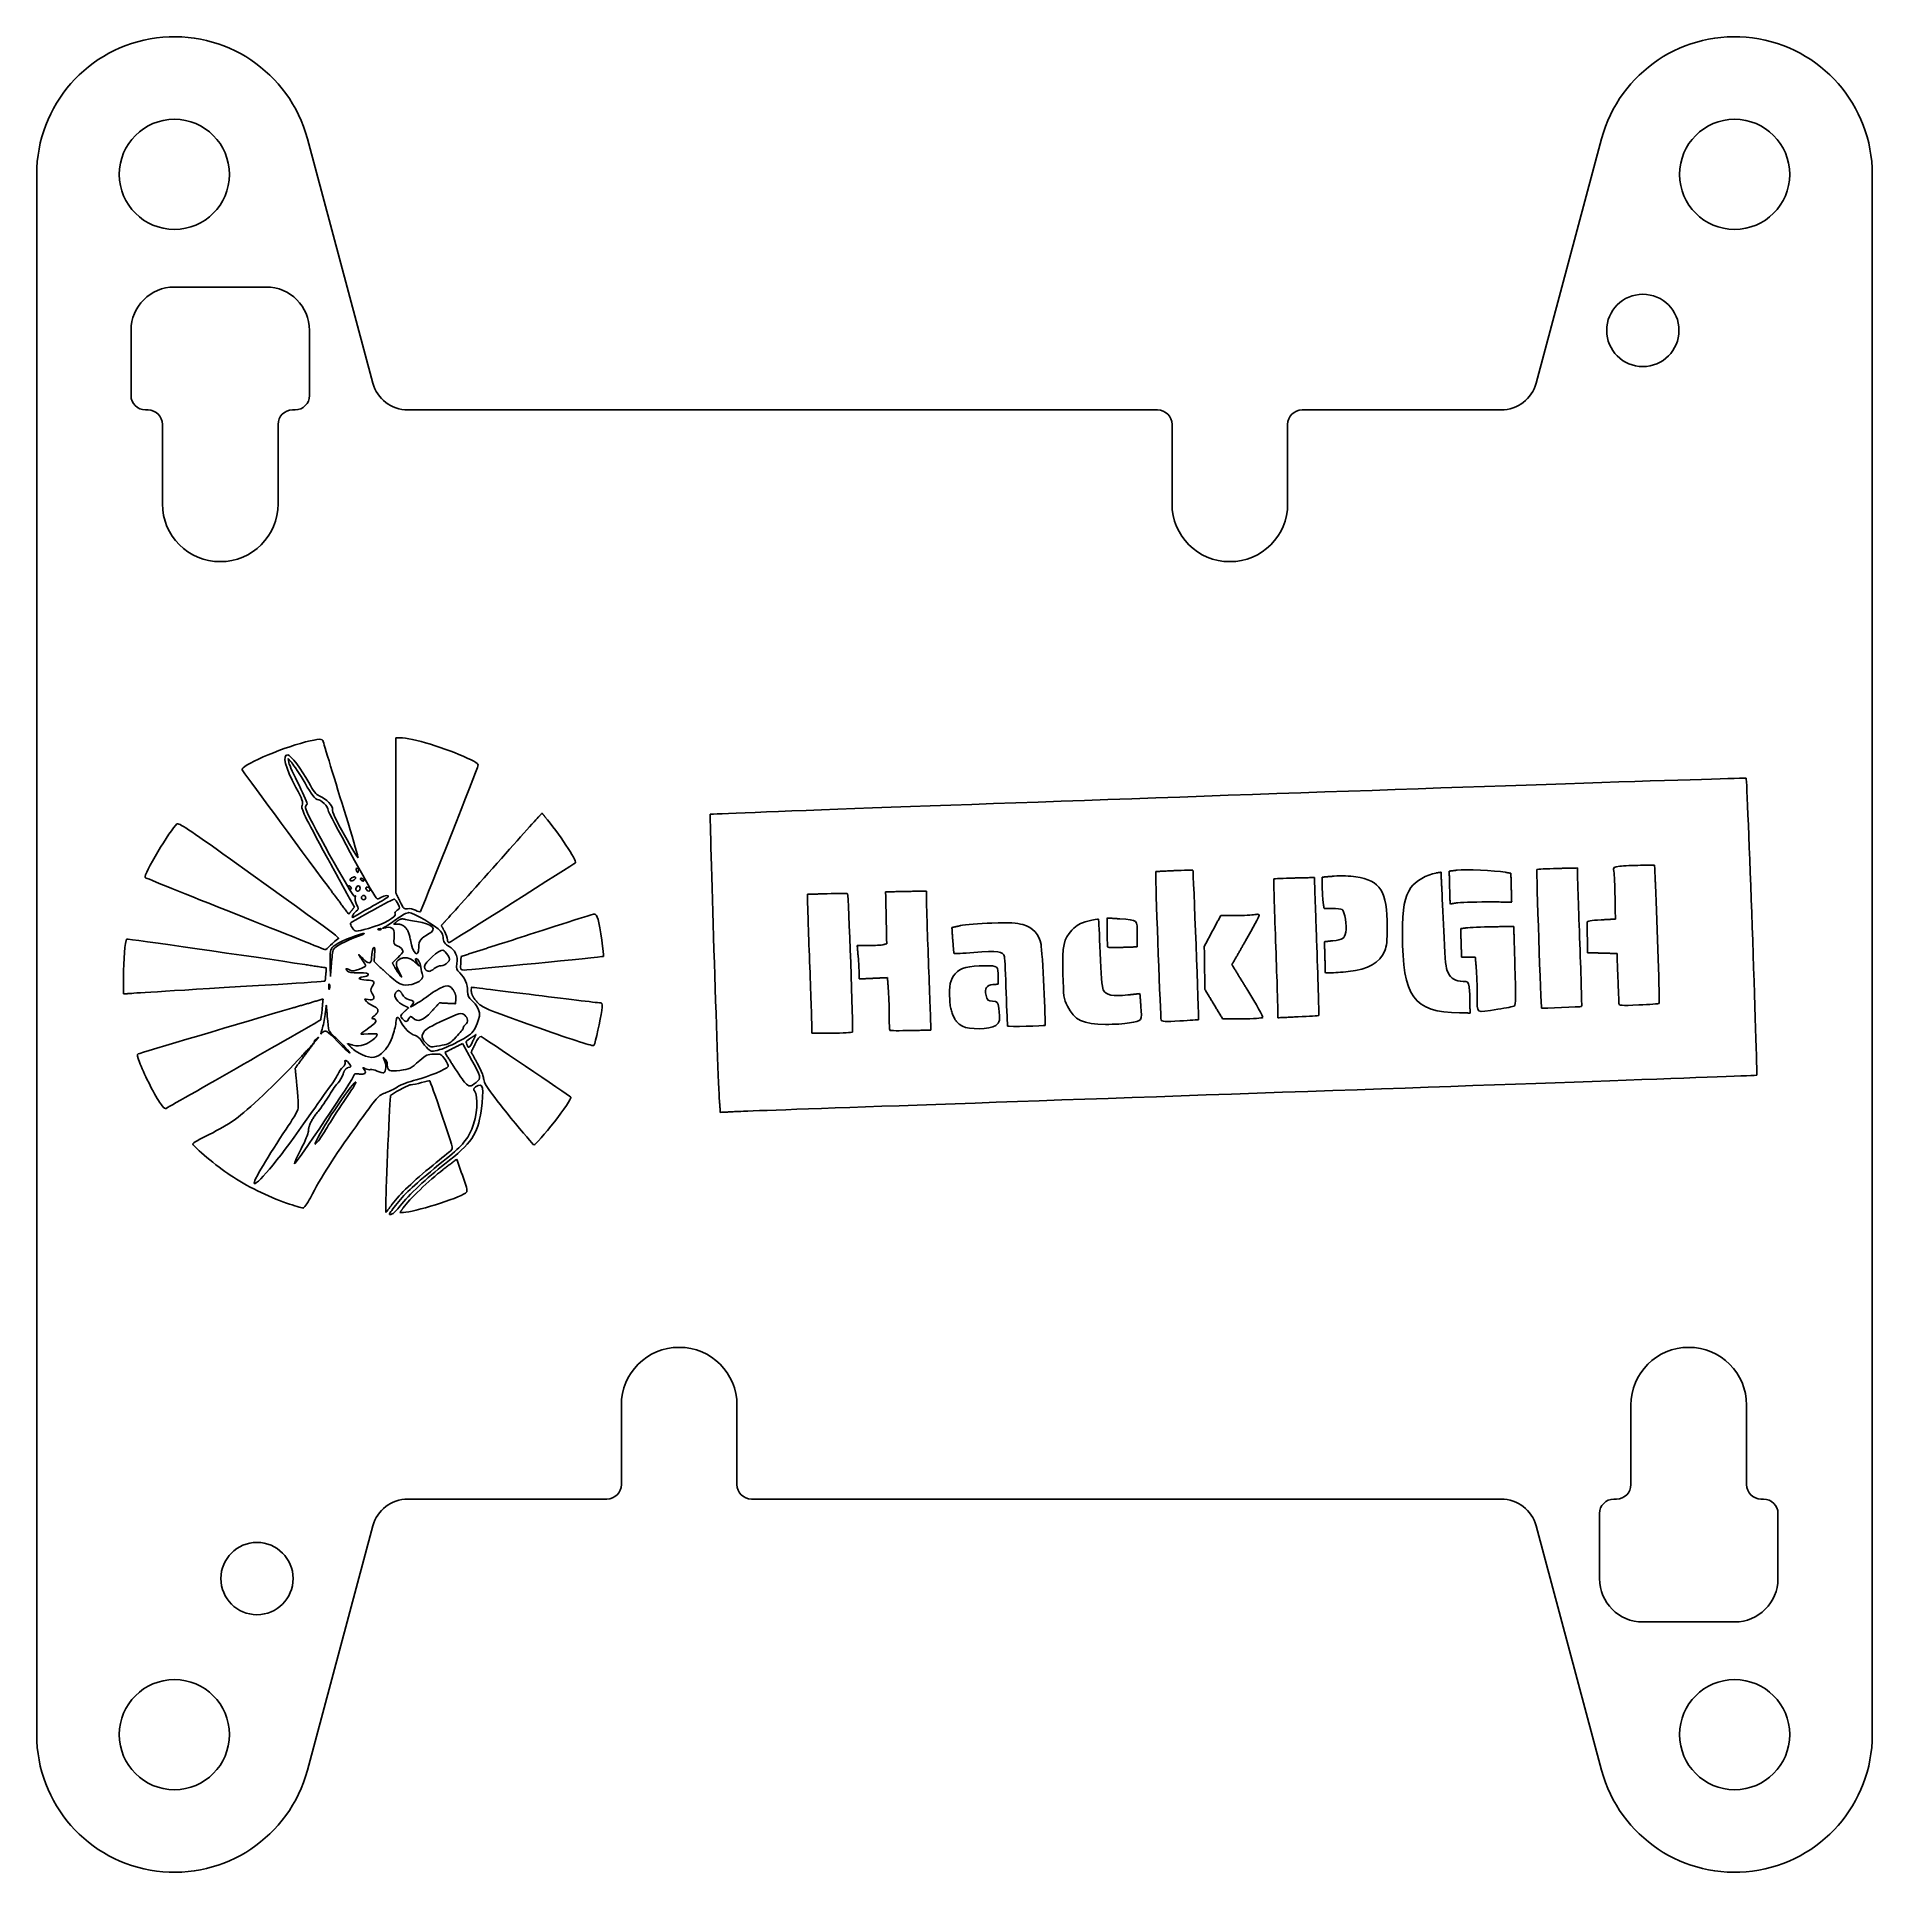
# Model space of a CAD drawing. Header units: millimetres. Extents: x -25.4 to 25.4, y -25.4 to 25.4.
import ezdxf

# ---------------------------------------------------------------- set-up
doc = ezdxf.new("R2010")
doc.units = ezdxf.units.MM
doc.layers.add('Fillet001', color=7, linetype='CONTINUOUS')
doc.layers.add('Sketch003', color=7, linetype='CONTINUOUS')

msp = doc.modelspace()

# ---------------------------------------------------------------- linework, layer by layer
at = {"layer": 'Fillet001'}
for p, q in [((-16.098, 15.813, 0.01), (-17.91, 22.576, 0.01)), ((-17.91, 22.576, 2.81), (-16.098, 15.813, 2.81)), ((-17.91, 22.576, 2.81), (-16.098, 15.813, 2.81)), ((-17.91, 22.576, 2.81), (-17.91, 22.576, 0.01)), ((-16.098, 15.813, 0.01), (-17.91, 22.576, 0.01)), ((-17.91, 22.576, 2.81), (-17.91, 22.576, 0.01)), ((16.098, 15.813, 0.01), (17.91, 22.576, 0.01)), ((17.91, 22.576, 2.81), (16.098, 15.813, 2.81)), ((17.91, 22.576, 2.81), (16.098, 15.813, 2.81)), ((16.098, 15.813, 0.01), (17.91, 22.576, 0.01)), ((17.91, 22.576, 2.81), (17.91, 22.576, 0.01)), ((17.91, 22.576, 2.81), (17.91, 22.576, 0.01)), ((-25.4, -21.59, 0.01), (-25.4, 21.59, 0.01)), ((-25.4, -21.59, 2.81), (-25.4, 21.59, 2.81)), ((-25.4, 21.59, 2.81), (-25.4, 21.59, 0.01)), ((-25.4, -21.59, 0.01), (-25.4, 21.59, 0.01)), ((-25.4, -21.59, 2.81), (-25.4, 21.59, 2.81)), ((-25.4, 21.59, 2.81), (-25.4, 21.59, 0.01)), ((-20.066, 21.59, 2.81), (-20.066, 21.59, 0.01)), ((-20.066, 21.59, 2.81), (-20.066, 21.59, 0.01)), ((23.114, 21.59, 2.81), (23.114, 21.59, 0.01)), ((23.114, 21.59, 2.81), (23.114, 21.59, 0.01)), ((25.4, 21.59, 0.01), (25.4, -21.59, 0.01)), ((25.4, 21.59, 2.81), (25.4, -21.59, 2.81)), ((25.4, 21.59, 2.81), (25.4, 21.59, 0.01)), ((25.4, 21.59, 0.01), (25.4, -21.59, 0.01)), ((25.4, 21.59, 2.81), (25.4, 21.59, 0.01)), ((25.4, 21.59, 2.81), (25.4, -21.59, 2.81)), ((-21.59, 18.472, 0.01), (-19.05, 18.472, 0.01)), ((-19.05, 18.472, 2.81), (-21.59, 18.472, 2.81)), ((-21.59, 18.472, 2.81), (-21.59, 18.472, 0.01)), ((-19.05, 18.472, 2.81), (-21.59, 18.472, 2.81)), ((-21.59, 18.472, 2.81), (-21.59, 18.472, 0.01)), ((-21.59, 18.472, 0.01), (-19.05, 18.472, 0.01)), ((-19.05, 18.472, 2.81), (-19.05, 18.472, 0.01)), ((-19.05, 18.472, 2.81), (-19.05, 18.472, 0.01)), ((-22.79, 15.472, 0.01), (-22.79, 17.272, 0.01)), ((-22.79, 17.272, 2.81), (-22.79, 15.472, 2.81)), ((-22.79, 17.272, 2.81), (-22.79, 15.472, 2.81)), ((-22.79, 17.272, 2.81), (-22.79, 17.272, 0.01)), ((-22.79, 15.472, 0.01), (-22.79, 17.272, 0.01)), ((-22.79, 17.272, 2.81), (-22.79, 17.272, 0.01)), ((-17.85, 17.272, 0.01), (-17.85, 15.472, 0.01)), ((-17.85, 15.472, 2.81), (-17.85, 17.272, 2.81)), ((-17.85, 17.272, 2.81), (-17.85, 17.272, 0.01)), ((-17.85, 15.472, 2.81), (-17.85, 17.272, 2.81)), ((-17.85, 17.272, 2.81), (-17.85, 17.272, 0.01)), ((-17.85, 17.272, 0.01), (-17.85, 15.472, 0.01)), ((20.05, 17.272, 2.81), (20.05, 17.272, 0.01)), ((20.05, 17.272, 2.81), (20.05, 17.272, 0.01)), ((-16.098, 15.813, 2.81), (-16.098, 15.813, 0.01)), ((-16.098, 15.813, 2.81), (-16.098, 15.813, 0.01)), ((16.098, 15.813, 2.81), (16.098, 15.813, 0.01)), ((16.098, 15.813, 2.81), (16.098, 15.813, 0.01)), ((-22.79, 15.472, 2.81), (-22.79, 15.472, 0.01)), ((-22.79, 15.472, 2.81), (-22.79, 15.472, 0.01)), ((-17.85, 15.472, 2.81), (-17.85, 15.472, 0.01)), ((-17.85, 15.472, 2.81), (-17.85, 15.472, 0.01)), ((-22.39, 15.072, 0.01), (-22.32, 15.072, 0.01)), ((-22.39, 15.072, 2.81), (-22.32, 15.072, 2.81)), ((-22.39, 15.072, 0.01), (-22.32, 15.072, 0.01)), ((-22.39, 15.072, 2.81), (-22.39, 15.072, 0.01)), ((-22.39, 15.072, 2.81), (-22.32, 15.072, 2.81)), ((-22.39, 15.072, 2.81), (-22.39, 15.072, 0.01)), ((-22.32, 15.072, 0.01), (-22.32, 15.072, 2.81)), ((-22.32, 15.072, 0.01), (-22.32, 15.072, 2.81)), ((-18.32, 15.072, 0.01), (-18.25, 15.072, 0.01)), ((-18.32, 15.072, 2.81), (-18.25, 15.072, 2.81)), ((-18.32, 15.072, 0.01), (-18.32, 15.072, 2.81)), ((-18.32, 15.072, 0.01), (-18.25, 15.072, 0.01)), ((-18.32, 15.072, 0.01), (-18.32, 15.072, 2.81)), ((-18.32, 15.072, 2.81), (-18.25, 15.072, 2.81)), ((-18.25, 15.072, 2.81), (-18.25, 15.072, 0.01)), ((-18.25, 15.072, 2.81), (-18.25, 15.072, 0.01)), ((-15.132, 15.072, 0.01), (5.62, 15.072, 0.01)), ((-15.132, 15.072, 2.81), (-15.132, 15.072, 0.01)), ((-15.132, 15.072, 2.81), (5.62, 15.072, 2.81)), ((-15.132, 15.072, 0.01), (5.62, 15.072, 0.01)), ((-15.132, 15.072, 2.81), (-15.132, 15.072, 0.01)), ((-15.132, 15.072, 2.81), (5.62, 15.072, 2.81)), ((5.62, 15.072, 0.01), (5.62, 15.072, 2.81)), ((5.62, 15.072, 0.01), (5.62, 15.072, 2.81)), ((9.62, 15.072, 0.01), (15.132, 15.072, 0.01)), ((9.62, 15.072, 2.81), (15.132, 15.072, 2.81)), ((9.62, 15.072, 0.01), (9.62, 15.072, 2.81)), ((9.62, 15.072, 0.01), (15.132, 15.072, 0.01)), ((9.62, 15.072, 0.01), (9.62, 15.072, 2.81)), ((9.62, 15.072, 2.81), (15.132, 15.072, 2.81)), ((15.132, 15.072, 2.81), (15.132, 15.072, 0.01)), ((15.132, 15.072, 2.81), (15.132, 15.072, 0.01)), ((-21.92, 14.672, 0.01), (-21.92, 12.472, 0.01)), ((-21.92, 14.672, 2.81), (-21.92, 12.472, 2.81)), ((-21.92, 14.672, 0.01), (-21.92, 14.672, 2.81)), ((-21.92, 14.672, 0.01), (-21.92, 12.472, 0.01)), ((-21.92, 14.672, 0.01), (-21.92, 14.672, 2.81)), ((-21.92, 14.672, 2.81), (-21.92, 12.472, 2.81)), ((-18.72, 12.472, 0.01), (-18.72, 14.672, 0.01)), ((-18.72, 12.472, 2.81), (-18.72, 14.672, 2.81)), ((-18.72, 12.472, 0.01), (-18.72, 14.672, 0.01)), ((-18.72, 14.672, 0.01), (-18.72, 14.672, 2.81)), ((-18.72, 12.472, 2.81), (-18.72, 14.672, 2.81)), ((-18.72, 14.672, 0.01), (-18.72, 14.672, 2.81)), ((6.02, 14.672, 0.01), (6.02, 12.472, 0.01)), ((6.02, 14.672, 0.01), (6.02, 14.672, 2.81)), ((6.02, 14.672, 2.81), (6.02, 12.472, 2.81)), ((6.02, 14.672, 0.01), (6.02, 12.472, 0.01)), ((6.02, 14.672, 0.01), (6.02, 14.672, 2.81)), ((6.02, 14.672, 2.81), (6.02, 12.472, 2.81)), ((9.22, 12.472, 0.01), (9.22, 14.672, 0.01)), ((9.22, 12.472, 2.81), (9.22, 14.672, 2.81)), ((9.22, 12.472, 0.01), (9.22, 14.672, 0.01)), ((9.22, 14.672, 0.01), (9.22, 14.672, 2.81)), ((9.22, 12.472, 2.81), (9.22, 14.672, 2.81)), ((9.22, 14.672, 0.01), (9.22, 14.672, 2.81)), ((-21.92, 12.472, 0.01), (-21.92, 12.472, 2.81)), ((-21.92, 12.472, 0.01), (-21.92, 12.472, 2.81)), ((-18.72, 12.472, 0.01), (-18.72, 12.472, 2.81)), ((-18.72, 12.472, 0.01), (-18.72, 12.472, 2.81)), ((6.02, 12.472, 0.01), (6.02, 12.472, 2.81)), ((6.02, 12.472, 0.01), (6.02, 12.472, 2.81)), ((9.22, 12.472, 0.01), (9.22, 12.472, 2.81)), ((9.22, 12.472, 0.01), (9.22, 12.472, 2.81)), ((-9.22, -12.472, 0.01), (-9.22, -14.672, 0.01)), ((-9.22, -12.472, 2.81), (-9.22, -14.672, 2.81)), ((-9.22, -12.472, 0.01), (-9.22, -14.672, 0.01)), ((-9.22, -12.472, 0.01), (-9.22, -12.472, 2.81)), ((-9.22, -12.472, 2.81), (-9.22, -14.672, 2.81)), ((-9.22, -12.472, 0.01), (-9.22, -12.472, 2.81)), ((-6.02, -14.672, 0.01), (-6.02, -12.472, 0.01)), ((-6.02, -14.672, 2.81), (-6.02, -12.472, 2.81)), ((-6.02, -12.472, 0.01), (-6.02, -12.472, 2.81)), ((-6.02, -14.672, 0.01), (-6.02, -12.472, 0.01)), ((-6.02, -12.472, 0.01), (-6.02, -12.472, 2.81)), ((-6.02, -14.672, 2.81), (-6.02, -12.472, 2.81)), ((18.72, -12.472, 0.01), (18.72, -14.672, 0.01)), ((18.72, -12.472, 2.81), (18.72, -14.672, 2.81)), ((18.72, -12.472, 0.01), (18.72, -12.472, 2.81)), ((18.72, -12.472, 0.01), (18.72, -14.672, 0.01)), ((18.72, -12.472, 0.01), (18.72, -12.472, 2.81)), ((18.72, -12.472, 2.81), (18.72, -14.672, 2.81)), ((21.92, -14.672, 0.01), (21.92, -12.472, 0.01)), ((21.92, -14.672, 2.81), (21.92, -12.472, 2.81)), ((21.92, -14.672, 0.01), (21.92, -12.472, 0.01)), ((21.92, -12.472, 0.01), (21.92, -12.472, 2.81)), ((21.92, -14.672, 2.81), (21.92, -12.472, 2.81)), ((21.92, -12.472, 0.01), (21.92, -12.472, 2.81)), ((-9.22, -14.672, 0.01), (-9.22, -14.672, 2.81)), ((-9.22, -14.672, 0.01), (-9.22, -14.672, 2.81)), ((-6.02, -14.672, 0.01), (-6.02, -14.672, 2.81)), ((-6.02, -14.672, 0.01), (-6.02, -14.672, 2.81)), ((18.72, -14.672, 0.01), (18.72, -14.672, 2.81)), ((18.72, -14.672, 0.01), (18.72, -14.672, 2.81)), ((21.92, -14.672, 0.01), (21.92, -14.672, 2.81)), ((21.92, -14.672, 0.01), (21.92, -14.672, 2.81)), ((-9.62, -15.072, 0.01), (-15.132, -15.072, 0.01)), ((-9.62, -15.072, 2.81), (-15.132, -15.072, 2.81)), ((-15.132, -15.072, 2.81), (-15.132, -15.072, 0.01)), ((-9.62, -15.072, 0.01), (-15.132, -15.072, 0.01)), ((-15.132, -15.072, 2.81), (-15.132, -15.072, 0.01)), ((-9.62, -15.072, 2.81), (-15.132, -15.072, 2.81)), ((-9.62, -15.072, 0.01), (-9.62, -15.072, 2.81)), ((-9.62, -15.072, 0.01), (-9.62, -15.072, 2.81)), ((15.132, -15.072, 0.01), (-5.62, -15.072, 0.01)), ((15.132, -15.072, 2.81), (-5.62, -15.072, 2.81)), ((-5.62, -15.072, 0.01), (-5.62, -15.072, 2.81)), ((15.132, -15.072, 0.01), (-5.62, -15.072, 0.01)), ((-5.62, -15.072, 0.01), (-5.62, -15.072, 2.81)), ((15.132, -15.072, 2.81), (-5.62, -15.072, 2.81)), ((15.132, -15.072, 2.81), (15.132, -15.072, 0.01)), ((15.132, -15.072, 2.81), (15.132, -15.072, 0.01)), ((18.32, -15.072, 0.01), (18.25, -15.072, 0.01)), ((18.32, -15.072, 2.81), (18.25, -15.072, 2.81)), ((18.32, -15.072, 0.01), (18.25, -15.072, 0.01)), ((18.25, -15.072, 2.81), (18.25, -15.072, 0.01)), ((18.32, -15.072, 2.81), (18.25, -15.072, 2.81)), ((18.25, -15.072, 2.81), (18.25, -15.072, 0.01)), ((18.32, -15.072, 0.01), (18.32, -15.072, 2.81)), ((18.32, -15.072, 0.01), (18.32, -15.072, 2.81)), ((22.39, -15.072, 0.01), (22.32, -15.072, 0.01)), ((22.39, -15.072, 2.81), (22.32, -15.072, 2.81)), ((22.39, -15.072, 0.01), (22.32, -15.072, 0.01)), ((22.32, -15.072, 0.01), (22.32, -15.072, 2.81)), ((22.39, -15.072, 2.81), (22.32, -15.072, 2.81)), ((22.32, -15.072, 0.01), (22.32, -15.072, 2.81)), ((22.39, -15.072, 2.81), (22.39, -15.072, 0.01)), ((22.39, -15.072, 2.81), (22.39, -15.072, 0.01)), ((17.85, -15.472, 0.01), (17.85, -17.272, 0.01)), ((17.85, -17.272, 2.81), (17.85, -15.472, 2.81)), ((17.85, -17.272, 2.81), (17.85, -15.472, 2.81)), ((17.85, -15.472, 2.81), (17.85, -15.472, 0.01)), ((17.85, -15.472, 0.01), (17.85, -17.272, 0.01)), ((17.85, -15.472, 2.81), (17.85, -15.472, 0.01)), ((22.79, -17.272, 0.01), (22.79, -15.472, 0.01)), ((22.79, -15.472, 2.81), (22.79, -17.272, 2.81)), ((22.79, -15.472, 2.81), (22.79, -15.472, 0.01)), ((22.79, -15.472, 2.81), (22.79, -17.272, 2.81)), ((22.79, -15.472, 2.81), (22.79, -15.472, 0.01)), ((22.79, -17.272, 0.01), (22.79, -15.472, 0.01)), ((-16.098, -15.813, 0.01), (-17.91, -22.576, 0.01)), ((-17.91, -22.576, 2.81), (-16.098, -15.813, 2.81)), ((-17.91, -22.576, 2.81), (-16.098, -15.813, 2.81)), ((-16.098, -15.813, 0.01), (-17.91, -22.576, 0.01)), ((-16.098, -15.813, 2.81), (-16.098, -15.813, 0.01)), ((-16.098, -15.813, 2.81), (-16.098, -15.813, 0.01)), ((16.098, -15.813, 0.01), (17.91, -22.576, 0.01)), ((17.91, -22.576, 2.81), (16.098, -15.813, 2.81)), ((17.91, -22.576, 2.81), (16.098, -15.813, 2.81)), ((16.098, -15.813, 2.81), (16.098, -15.813, 0.01)), ((16.098, -15.813, 0.01), (17.91, -22.576, 0.01)), ((16.098, -15.813, 2.81), (16.098, -15.813, 0.01)), ((-18.304, -17.272, 2.81), (-18.304, -17.272, 0.01)), ((-18.304, -17.272, 2.81), (-18.304, -17.272, 0.01)), ((17.85, -17.272, 2.81), (17.85, -17.272, 0.01)), ((17.85, -17.272, 2.81), (17.85, -17.272, 0.01)), ((22.79, -17.272, 2.81), (22.79, -17.272, 0.01)), ((22.79, -17.272, 2.81), (22.79, -17.272, 0.01)), ((19.05, -18.472, 0.01), (21.59, -18.472, 0.01)), ((21.59, -18.472, 2.81), (19.05, -18.472, 2.81)), ((21.59, -18.472, 2.81), (19.05, -18.472, 2.81)), ((19.05, -18.472, 2.81), (19.05, -18.472, 0.01)), ((19.05, -18.472, 0.01), (21.59, -18.472, 0.01)), ((19.05, -18.472, 2.81), (19.05, -18.472, 0.01)), ((21.59, -18.472, 2.81), (21.59, -18.472, 0.01)), ((21.59, -18.472, 2.81), (21.59, -18.472, 0.01)), ((-25.4, -21.59, 2.81), (-25.4, -21.59, 0.01)), ((-25.4, -21.59, 2.81), (-25.4, -21.59, 0.01)), ((-20.066, -21.59, 2.81), (-20.066, -21.59, 0.01)), ((-20.066, -21.59, 2.81), (-20.066, -21.59, 0.01)), ((23.114, -21.59, 2.81), (23.114, -21.59, 0.01)), ((23.114, -21.59, 2.81), (23.114, -21.59, 0.01)), ((25.4, -21.59, 2.81), (25.4, -21.59, 0.01)), ((25.4, -21.59, 2.81), (25.4, -21.59, 0.01)), ((-17.91, -22.576, 2.81), (-17.91, -22.576, 0.01)), ((-17.91, -22.576, 2.81), (-17.91, -22.576, 0.01)), ((17.91, -22.576, 2.81), (17.91, -22.576, 0.01)), ((17.91, -22.576, 2.81), (17.91, -22.576, 0.01))]:
    msp.add_line(p, q, dxfattribs=at)
for centre, radius in [((-21.59, 21.59, 0.01), 1.524), ((-21.59, 21.59, 2.81), 1.524), ((-21.59, 21.59, 2.81), 1.524), ((-21.59, 21.59, 0.01), 1.524), ((21.59, 21.59, 0.01), 1.524), ((21.59, 21.59, 2.81), 1.524), ((21.59, 21.59, 2.81), 1.524), ((21.59, 21.59, 0.01), 1.524), ((19.05, 17.272, 0.01), 1), ((19.05, 17.272, 2.81), 1), ((19.05, 17.272, 2.81), 1), ((19.05, 17.272, 0.01), 1), ((-19.304, -17.272, 0.01), 1), ((-19.304, -17.272, 2.81), 1), ((-19.304, -17.272, 2.81), 1), ((-19.304, -17.272, 0.01), 1), ((-21.59, -21.59, 0.01), 1.524), ((-21.59, -21.59, 2.81), 1.524), ((-21.59, -21.59, 2.81), 1.524), ((-21.59, -21.59, 0.01), 1.524), ((21.59, -21.59, 0.01), 1.524), ((21.59, -21.59, 2.81), 1.524), ((21.59, -21.59, 2.81), 1.524), ((21.59, -21.59, 0.01), 1.524)]:
    msp.add_circle(centre, radius, dxfattribs=at)
for centre, radius, start, end in [((-21.59, 21.59, 0.01), 3.81, 15, 180), ((-21.59, 21.59, 2.81), 3.81, 15, 180), ((-21.59, 21.59, 2.81), 3.81, 15, 180), ((-21.59, 21.59, 0.01), 3.81, 15, 180), ((21.59, 21.59, 0.01), 3.81, 0, 165), ((21.59, 21.59, 2.81), 3.81, 0, 165), ((21.59, 21.59, 2.81), 3.81, 0, 165), ((21.59, 21.59, 0.01), 3.81, 0, 165), ((-21.59, 17.272, 0.01), 1.2, 90, 180), ((-21.59, 17.272, 2.81), 1.2, 90, 180), ((-21.59, 17.272, 2.81), 1.2, 90, 180), ((-21.59, 17.272, 0.01), 1.2, 90, 180), ((-19.05, 17.272, 0.01), 1.2, 0, 90), ((-19.05, 17.272, 2.81), 1.2, 0, 90), ((-19.05, 17.272, 2.81), 1.2, 0, 90), ((-19.05, 17.272, 0.01), 1.2, 0, 90), ((-15.132, 16.072, 0.01), 1, -165, -90), ((-15.132, 16.072, 2.81), 1, -165, -90), ((-15.132, 16.072, 0.01), 1, -165, -90), ((-15.132, 16.072, 2.81), 1, -165, -90), ((15.132, 16.072, 0.01), 1, -90, -15), ((15.132, 16.072, 2.81), 1, -90, -15), ((15.132, 16.072, 2.81), 1, -90, -15), ((15.132, 16.072, 0.01), 1, -90, -15), ((-22.39, 15.472, 0.01), 0.4, 180, -90), ((-22.39, 15.472, 2.81), 0.4, 180, -90), ((-22.39, 15.472, 2.81), 0.4, 180, -90), ((-22.39, 15.472, 0.01), 0.4, 180, -90), ((-18.25, 15.472, 0.01), 0.4, -90, 0), ((-18.25, 15.472, 2.81), 0.4, -90, 0), ((-18.25, 15.472, 2.81), 0.4, -90, 0), ((-18.25, 15.472, 0.01), 0.4, -90, 0), ((-22.32, 14.672, 0.01), 0.4, 0, 90), ((-22.32, 14.672, 2.81), 0.4, 0, 90), ((-22.32, 14.672, 0.01), 0.4, 0, 90), ((-22.32, 14.672, 2.81), 0.4, 0, 90), ((-18.32, 14.672, 0.01), 0.4, 90, 180), ((-18.32, 14.672, 2.81), 0.4, 90, 180), ((-18.32, 14.672, 0.01), 0.4, 90, 180), ((-18.32, 14.672, 2.81), 0.4, 90, 180), ((5.62, 14.672, 0.01), 0.4, 0, 90), ((5.62, 14.672, 0.01), 0.4, 0, 90), ((5.62, 14.672, 2.81), 0.4, 0, 90), ((5.62, 14.672, 2.81), 0.4, 0, 90), ((9.62, 14.672, 0.01), 0.4, 90, 180), ((9.62, 14.672, 2.81), 0.4, 90, 180), ((9.62, 14.672, 0.01), 0.4, 90, 180), ((9.62, 14.672, 2.81), 0.4, 90, 180), ((-20.32, 12.472, 0.01), 1.6, 180, 0), ((-20.32, 12.472, 2.81), 1.6, 180, 0), ((-20.32, 12.472, 0.01), 1.6, 180, 0), ((-20.32, 12.472, 2.81), 1.6, 180, 0), ((7.62, 12.472, 0.01), 1.6, 180, 0), ((7.62, 12.472, 2.81), 1.6, 180, 0), ((7.62, 12.472, 0.01), 1.6, 180, 0), ((7.62, 12.472, 2.81), 1.6, 180, 0), ((-7.62, -12.472, 0.01), 1.6, 0, 180), ((-7.62, -12.472, 2.81), 1.6, 0, 180), ((-7.62, -12.472, 0.01), 1.6, 0, 180), ((-7.62, -12.472, 2.81), 1.6, 0, 180), ((20.32, -12.472, 0.01), 1.6, 0, 180), ((20.32, -12.472, 2.81), 1.6, 0, 180), ((20.32, -12.472, 0.01), 1.6, 0, 180), ((20.32, -12.472, 2.81), 1.6, 0, 180), ((-9.62, -14.672, 0.01), 0.4, -90, 0), ((-9.62, -14.672, 2.81), 0.4, -90, 0), ((-9.62, -14.672, 0.01), 0.4, -90, 0), ((-9.62, -14.672, 2.81), 0.4, -90, 0), ((-5.62, -14.672, 0.01), 0.4, 180, -90), ((-5.62, -14.672, 2.81), 0.4, 180, -90), ((-5.62, -14.672, 0.01), 0.4, 180, -90), ((-5.62, -14.672, 2.81), 0.4, 180, -90), ((18.32, -14.672, 0.01), 0.4, -90, 0), ((18.32, -14.672, 2.81), 0.4, -90, 0), ((18.32, -14.672, 0.01), 0.4, -90, 0), ((18.32, -14.672, 2.81), 0.4, -90, 0), ((22.32, -14.672, 0.01), 0.4, 180, -90), ((22.32, -14.672, 2.81), 0.4, 180, -90), ((22.32, -14.672, 0.01), 0.4, 180, -90), ((22.32, -14.672, 2.81), 0.4, 180, -90), ((-15.132, -16.072, 0.01), 1, 90, 165), ((-15.132, -16.072, 2.81), 1, 90, 165), ((-15.132, -16.072, 2.81), 1, 90, 165), ((-15.132, -16.072, 0.01), 1, 90, 165), ((15.132, -16.072, 0.01), 1, 15, 90), ((15.132, -16.072, 2.81), 1, 15, 90), ((15.132, -16.072, 2.81), 1, 15, 90), ((15.132, -16.072, 0.01), 1, 15, 90), ((18.25, -15.472, 0.01), 0.4, 90, 180), ((18.25, -15.472, 2.81), 0.4, 90, 180), ((18.25, -15.472, 2.81), 0.4, 90, 180), ((18.25, -15.472, 0.01), 0.4, 90, 180), ((22.39, -15.472, 0.01), 0.4, 0, 90), ((22.39, -15.472, 2.81), 0.4, 0, 90), ((22.39, -15.472, 2.81), 0.4, 0, 90), ((22.39, -15.472, 0.01), 0.4, 0, 90), ((19.05, -17.272, 0.01), 1.2, 180, -90), ((19.05, -17.272, 2.81), 1.2, 180, -90), ((19.05, -17.272, 2.81), 1.2, 180, -90), ((19.05, -17.272, 0.01), 1.2, 180, -90), ((21.59, -17.272, 0.01), 1.2, -90, 0), ((21.59, -17.272, 2.81), 1.2, -90, 0), ((21.59, -17.272, 2.81), 1.2, -90, 0), ((21.59, -17.272, 0.01), 1.2, -90, 0), ((-21.59, -21.59, 0.01), 3.81, 180, -15), ((-21.59, -21.59, 2.81), 3.81, 180, -15), ((-21.59, -21.59, 2.81), 3.81, 180, -15), ((-21.59, -21.59, 0.01), 3.81, 180, -15), ((21.59, -21.59, 0.01), 3.81, -165, 0), ((21.59, -21.59, 2.81), 3.81, -165, 0), ((21.59, -21.59, 2.81), 3.81, -165, 0), ((21.59, -21.59, 0.01), 3.81, -165, 0)]:
    msp.add_arc(centre, radius, start, end, dxfattribs=at)
at = {"layer": 'Sketch003'}
for points, degree in [([(-19.718, 5.113), (-19.781, 5.216), (-18.681, 5.697), (-17.96, 5.881)], 3), ([(-17.96, 5.881), (-17.578, 5.978), (-17.494, 5.98), (-17.469, 5.891)], 3), ([(-17.469, 5.891), (-17.43, 5.751), (-17.07, 4.566), (-16.785, 3.641)], 3), ([(-15.459, 3.851), (-15.459, 6)], 1), ([(-15.459, 6), (-15.35, 5.999)], 1), ([(-15.35, 5.999), (-15.014, 5.996), (-14.054, 5.708), (-13.486, 5.438)], 3), ([(-17.335, 1.879), (-18.159, 2.988), (-19.685, 5.06), (-19.718, 5.113)], 3), ([(-18.454, 5.524), (-18.613, 5.524), (-18.526, 5.183), (-18.225, 4.622)], 3), ([(-17.873, 4.763), (-18.061, 5.119), (-18.371, 5.524), (-18.454, 5.524)], 3), ([(-18.419, 5.305), (-18.441, 5.425)], 1), ([(-18.441, 5.425), (-18.34, 5.305)], 1), ([(-18.14, 4.682), (-18.281, 4.959), (-18.407, 5.24), (-18.419, 5.305)], 3), ([(-18.34, 5.305), (-18.284, 5.24), (-18.12, 4.985), (-17.975, 4.74)], 3), ([(-13.201, 5.175), (-13.409, 4.623), (-14.76, 1.211), (-14.779, 1.191)], 3), ([(-13.486, 5.438), (-13.166, 5.286), (-13.161, 5.281), (-13.201, 5.175)], 3), ([(-18.225, 4.622), (-18.048, 4.291), (-18.023, 4.218), (-18.055, 4.128)], 3), ([(-17.922, 4.154), (-17.9, 4.167), (-17.998, 4.403), (-18.14, 4.682)], 3), ([(-17.975, 4.74), (-17.794, 4.433), (-17.689, 4.293), (-17.639, 4.293)], 3), ([(-17.579, 4.389), (-17.672, 4.428), (-17.743, 4.519), (-17.873, 4.763)], 3), ([(-6.758, 3.88), (-6.723, 3.915), (21.876, 4.912), (21.909, 4.88)], 3), ([(21.909, 4.88), (21.938, 4.851), (22.229, -3.316), (22.202, -3.342)], 3), ([(-18.055, 4.128), (-18.088, 4.033), (-18.011, 3.873), (-17.351, 2.666)], 3), ([(-17.96, 4.055), (-17.96, 4.096), (-17.943, 4.141), (-17.922, 4.154)], 3), ([(-17.639, 4.293), (-17.536, 4.293), (-17.327, 4.089), (-17.334, 3.995)], 3), ([(-17.218, 4.013), (-17.193, 4.108), (-17.384, 4.307), (-17.579, 4.389)], 3), ([(-22.4, 2.132), (-22.456, 2.188), (-21.698, 3.464), (-21.52, 3.612)], 3), ([(-21.52, 3.612), (-21.473, 3.651), (-21.203, 3.473), (-20.038, 2.637)], 3), ([(-16.599, 1.605), (-16.639, 1.55), (-17.96, 3.927), (-17.96, 4.055)], 3), ([(-17.334, 3.995), (-17.339, 3.931), (-16.138, 1.737), (-16.004, 1.564)], 3), ([(-16.88, 3.298), (-17.124, 3.728), (-17.232, 3.958), (-17.218, 4.013)], 3), ([(-16.785, 3.641), (-16.624, 3.119), (-16.499, 2.685), (-16.507, 2.677)], 3), ([(-15.459, 1.703), (-15.459, 3.851)], 1), ([(-12.781, 2.388), (-12.13, 3.12), (-11.557, 3.761), (-11.506, 3.814)], 3), ([(-11.506, 3.814), (-11.415, 3.91)], 1), ([(-11.415, 3.91), (-11.334, 3.814)], 1), ([(-11.334, 3.814), (-10.958, 3.372), (-10.44, 2.589), (-10.491, 2.541)], 3), ([(-6.504, -4.056), (-6.55, -3.452), (-6.783, 3.855), (-6.758, 3.88)], 3), ([(-16.507, 2.677), (-16.515, 2.669), (-16.682, 2.949), (-16.88, 3.298)], 3), ([(-20.038, 2.637), (-16.822, 0.331), (-17.004, 0.467), (-17.078, 0.424)], 3), ([(-17.351, 2.666), (-16.609, 1.311)], 1), ([(-10.491, 2.541), (-10.531, 2.501), (-13.923, 0.359), (-13.981, 0.336)], 3), ([(-19.901, 1.123), (-21.264, 1.666), (-22.388, 2.121), (-22.4, 2.132)], 3), ([(-16.721, 2.077), (-16.737, 2.025), (-16.668, 2.037)], 2), ([(-16.632, 2.144), (-16.671, 2.137), (-16.711, 2.106), (-16.721, 2.077)], 3), ([(-16.668, 2.037), (-16.629, 2.045), (-16.589, 2.075), (-16.579, 2.104)], 3), ([(-16.579, 2.104), (-16.563, 2.157), (-16.632, 2.144)], 2), ([(-16.507, 2.378), (-16.547, 2.418), (-16.581, 2.357), (-16.547, 2.304)], 3), ([(-16.547, 2.304), (-16.515, 2.243), (-16.5, 2.304)], 2), ([(-16.5, 2.304), (-16.491, 2.331), (-16.494, 2.365), (-16.507, 2.378)], 3), ([(-16.507, 2.378), (-16.507, 2.378)], 1), ([(-16.417, 2.111), (-16.451, 2.107), (-16.432, 2.071)], 2), ([(-16.432, 2.071), (-16.418, 2.049), (-16.389, 2.031), (-16.368, 2.031)], 3), ([(-16.352, 2.071), (-16.366, 2.093), (-16.395, 2.111), (-16.417, 2.111)], 3), ([(-16.368, 2.031), (-16.333, 2.035), (-16.352, 2.071)], 2), ([(-14.084, 0.93), (-14.018, 1.001), (-13.432, 1.657), (-12.781, 2.388)], 3), ([(5.574, 2.095), (5.573, 1.698), (5.7, -1.76), (5.717, -1.813)], 3), ([(5.575, 2.297), (5.574, 2.095)], 1), ([(6.08, 2.321), (5.575, 2.297)], 1), ([(6.597, 2.332), (6.59, 2.339), (6.357, 2.334), (6.08, 2.321)], 3), ([(6.752, -1.804), (6.764, -1.793), (6.61, 2.319), (6.597, 2.332)], 3), ([(8.837, 2.091), (8.829, 2.084), (8.852, 1.313), (8.886, 0.378)], 3), ([(9.405, 2.117), (9.1, 2.11), (8.844, 2.099), (8.837, 2.091)], 3), ([(9.96, 2.13), (9.405, 2.117)], 1), ([(10.027, 0.226), (9.96, 2.13)], 1), ([(10.506, 2.168), (10.179, 2.141)], 1), ([(10.179, 2.141), (10.179, 1.858)], 1), ([(11.106, 2.151), (10.948, 2.177), (10.696, 2.184), (10.506, 2.168)], 3), ([(11.975, 0.761), (11.97, 1.757), (11.792, 2.041), (11.106, 2.151)], 3), ([(13.32, 2.255), (13.078, 2.216), (12.752, 2.025), (12.632, 1.852)], 3), ([(13.464, 2.278), (13.32, 2.255)], 1), ([(13.487, 1.788), (13.464, 2.278)], 1), ([(13.908, 2.333), (13.691, 2.306)], 1), ([(13.691, 2.306), (13.703, 1.851)], 1), ([(15.239, 2.276), (14.96, 2.326), (14.132, 2.361), (13.908, 2.333)], 3), ([(15.398, 2.248), (15.239, 2.276)], 1), ([(15.409, 1.85), (15.398, 2.248)], 1), ([(16.119, 2.349), (16.103, 2.332), (16.229, -1.474), (16.246, -1.484)], 3), ([(16.691, 2.382), (16.387, 2.374), (16.129, 2.36), (16.119, 2.349)], 3), ([(17.243, 2.394), (16.691, 2.382)], 1), ([(17.243, 2.203), (17.243, 2.394)], 1), ([(17.306, 0.292), (17.271, 1.238), (17.243, 2.098), (17.243, 2.203)], 3), ([(18.416, 2.442), (18.232, 2.417), (18.229, 2.414), (18.25, 2.293)], 3), ([(18.25, 2.293), (18.262, 2.226), (18.276, 1.902), (18.281, 1.575)], 3), ([(18.989, 2.468), (18.777, 2.468), (18.519, 2.456), (18.416, 2.442)], 3), ([(19.375, 2.468), (18.989, 2.468)], 1), ([(19.4, 1.922), (19.375, 2.468)], 1), ([(-16.766, 1.112), (-17.335, 1.879)], 1), ([(-16.722, 1.881), (-16.767, 1.924), (-16.769, 1.887)], 2), ([(-16.769, 1.887), (-16.769, 1.834), (-16.722, 1.787), (-16.696, 1.814)], 3), ([(-16.696, 1.814), (-16.684, 1.825), (-16.696, 1.855), (-16.722, 1.881)], 3), ([(-16.722, 1.881), (-16.722, 1.881)], 1), ([(-16.719, 0.864), (-16.649, 0.935), (-15.522, 1.549), (-15.494, 1.532)], 3), ([(-16.586, 1.582), (-16.563, 1.655), (-16.599, 1.605)], 2), ([(-16.546, 1.386), (-16.581, 1.454), (-16.599, 1.543), (-16.586, 1.582)], 3), ([(-16.564, 1.82), (-16.572, 1.757), (-16.514, 1.753)], 2), ([(-16.452, 1.836), (-16.452, 1.933), (-16.544, 1.919), (-16.564, 1.82)], 3), ([(-16.514, 1.753), (-16.477, 1.753), (-16.452, 1.787), (-16.452, 1.836)], 3), ([(-16.352, 1.634), (-16.385, 1.634), (-16.412, 1.608), (-16.412, 1.575)], 3), ([(-16.412, 1.575), (-16.412, 1.542), (-16.385, 1.515), (-16.352, 1.515)], 3), ([(-16.293, 1.575), (-16.293, 1.608), (-16.32, 1.634), (-16.352, 1.634)], 3), ([(-16.352, 1.515), (-16.32, 1.515), (-16.293, 1.542), (-16.293, 1.575)], 3), ([(-16.28, 1.859), (-16.308, 1.831), (-16.258, 1.753), (-16.211, 1.753)], 3), ([(-16.174, 1.791), (-16.174, 1.838), (-16.251, 1.888), (-16.28, 1.859)], 3), ([(-16.211, 1.753), (-16.177, 1.757), (-16.174, 1.791)], 2), ([(-15.676, 1.598), (-15.688, 1.577), (-15.846, 1.48), (-16.025, 1.381)], 3), ([(-16.004, 1.564), (-15.972, 1.524), (-15.946, 1.526), (-15.872, 1.574)], 3), ([(-15.872, 1.574), (-15.771, 1.64), (-15.64, 1.656), (-15.676, 1.598)], 3), ([(-15.494, 1.532), (-15.475, 1.52), (-15.432, 1.459), (-15.4, 1.396)], 3), ([(-15.35, 1.475), (-15.459, 1.703)], 1), ([(-3.523, 1.682), (-4.069, 1.666)], 1), ([(-4.069, 1.666), (-4.068, 1.502)], 1), ([(-2.958, 1.682), (-2.969, 1.691), (-3.223, 1.69), (-3.523, 1.682)], 3), ([(-2.825, -2.146), (-2.801, -2.107), (-2.932, 1.663), (-2.958, 1.682)], 3), ([(-1.341, 1.745), (-1.906, 1.734)], 1), ([(-1.906, 1.734), (-1.891, 1.015)], 1), ([(-0.775, 1.756), (-1.341, 1.745)], 1), ([(-0.774, 1.467), (-0.775, 1.756)], 1), ([(10.179, 1.858), (10.179, 1.702), (10.191, 1.508), (10.204, 1.426)], 3), ([(12.632, 1.852), (12.451, 1.591), (12.398, 1.299), (12.398, 0.561)], 3), ([(13.548, 0.473), (13.528, 0.926), (13.5, 1.518), (13.487, 1.788)], 3), ([(13.703, 1.851), (13.716, 1.396)], 1), ([(15.42, 1.452), (15.409, 1.85)], 1), ([(18.281, 1.575), (18.291, 0.98)], 1), ([(19.502, -1.357), (19.517, -1.343), (19.45, 0.839), (19.4, 1.922)], 3), ([(-17.411, 0.13), (-17.418, 0.132), (-18.539, 0.579), (-19.901, 1.123)], 3), ([(-16.688, 1.211), (-16.766, 1.112)], 1), ([(-16.609, 1.311), (-16.688, 1.211)], 1), ([(-16.521, 1.098), (-16.662, 1.012), (-16.684, 1.007), (-16.661, 1.067)], 3), ([(-16.661, 1.067), (-16.646, 1.106), (-16.6, 1.166), (-16.558, 1.2)], 3), ([(-16.661, 1.067), (-16.661, 1.067)], 1), ([(-16.558, 1.2), (-16.486, 1.259), (-16.485, 1.269), (-16.546, 1.386)], 3), ([(-16.025, 1.381), (-16.205, 1.281), (-16.428, 1.154), (-16.521, 1.098)], 3), ([(-15.484, 1.127), (-15.43, 1.038), (-15.783, 0.844), (-16.219, 0.723)], 3), ([(-15.424, 1.223), (-15.47, 1.191), (-15.497, 1.148), (-15.484, 1.127)], 3), ([(-15.4, 1.396), (-15.345, 1.289), (-15.346, 1.278), (-15.424, 1.223)], 3), ([(-15.407, 1.002), (-15.291, 1.09), (-15.157, 1.158), (-15.099, 1.158)], 3), ([(-15.137, 1.266), (-15.231, 1.248), (-15.252, 1.269), (-15.35, 1.475)], 3), ([(-14.919, 1.225), (-14.982, 1.258), (-15.08, 1.276), (-15.137, 1.266)], 3), ([(-15.099, 1.158), (-14.973, 1.158), (-14.333, 0.786), (-14.227, 0.65)], 3), ([(-14.779, 1.191), (-14.793, 1.176), (-14.856, 1.191), (-14.919, 1.225)], 3), ([(-14.919, 1.225), (-14.919, 1.225)], 1), ([(-10.866, 0.844), (-10.403, 0.995), (-9.998, 1.118), (-9.965, 1.118)], 3), ([(-9.965, 1.118), (-9.932, 1.118), (-9.889, 1.056), (-9.865, 0.97)], 3), ([(-4.068, 1.502), (-4.067, 1.411), (-4.041, 0.649), (-4.01, -0.191)], 3), ([(-0.716, -0.33), (-0.747, 0.499), (-0.774, 1.308), (-0.774, 1.467)], 3), ([(7.368, 1.079), (7.14, 0.652)], 1), ([(7.776, 1.079), (7.368, 1.079)], 1), ([(8.308, 1.104), (8.24, 1.09), (8.001, 1.079), (7.776, 1.079)], 3), ([(8.055, 0.378), (8.262, 0.74), (8.433, 1.057), (8.433, 1.082)], 3), ([(8.433, 1.082), (8.432, 1.128), (8.308, 1.104)], 2), ([(10.204, 1.426), (10.229, 1.277)], 1), ([(10.229, 1.277), (10.452, 1.277)], 1), ([(10.452, 1.277), (10.575, 1.276), (10.7, 1.26), (10.731, 1.241)], 3), ([(10.731, 1.241), (10.797, 1.198), (10.861, 0.793), (10.828, 0.614)], 3), ([(13.716, 1.396), (13.882, 1.426)], 1), ([(13.882, 1.426), (13.973, 1.442), (14.357, 1.455), (14.734, 1.454)], 3), ([(14.734, 1.454), (15.42, 1.452)], 1), ([(14.734, 1.454), (14.734, 1.454)], 1), ([(-17.195, 0.22), (-17.095, 0.32), (-16.586, 0.541), (-16.372, 0.578)], 3), ([(-16.491, 0.509), (-16.859, 0.376), (-17.151, 0.221), (-17.189, 0.138)], 3), ([(-16.668, 0.745), (-16.705, 0.801), (-16.728, 0.855), (-16.719, 0.864)], 3), ([(-16.219, 0.723), (-16.585, 0.621), (-16.588, 0.621), (-16.668, 0.745)], 3), ([(-16.372, 0.578), (-16.289, 0.592), (-16.336, 0.565), (-16.491, 0.509)], 3), ([(-15.919, 0.685), (-15.989, 0.689), (-15.943, 0.709)], 2), ([(-15.943, 0.709), (-15.914, 0.72), (-15.88, 0.719), (-15.867, 0.706)], 3), ([(-15.943, 0.709), (-15.943, 0.709)], 1), ([(-15.867, 0.706), (-15.852, 0.684), (-15.919, 0.685)], 2), ([(-15.836, 0.724), (-15.724, 0.785)], 1), ([(-15.715, 0.746), (-15.836, 0.724)], 1), ([(-15.724, 0.785), (-15.663, 0.819), (-15.52, 0.916), (-15.407, 1.002)], 3), ([(-15.509, 0.461), (-15.483, 0.691), (-15.545, 0.777), (-15.715, 0.746)], 3), ([(-15.422, 0.924), (-15.519, 0.843)], 1), ([(-15.519, 0.843), (-15.412, 0.842)], 1), ([(-15.243, 0.98), (-15.325, 1.002), (-15.422, 0.924)], 2), ([(-15.412, 0.842), (-15.128, 0.838), (-15.059, 0.405)], 2), ([(-14.884, 0.914), (-15.037, 0.937), (-15.198, 0.967), (-15.243, 0.98)], 3), ([(-14.553, 0.571), (-14.303, 0.706), (-14.438, 0.846), (-14.884, 0.914)], 3), ([(-14.824, 0.208), (-14.824, 0.377), (-14.765, 0.456), (-14.553, 0.571)], 3), ([(-14.227, 0.65), (-14.185, 0.596), (-14.15, 0.52), (-14.15, 0.481)], 3), ([(-14.204, 0.802), (-14.084, 0.93)], 1), ([(-14.117, 0.647), (-14.204, 0.802)], 1), ([(-14.031, 0.404), (-14.031, 0.453), (-14.07, 0.562), (-14.117, 0.647)], 3), ([(-12.681, 0.258), (-12.146, 0.429), (-11.33, 0.693), (-10.866, 0.844)], 3), ([(-9.865, 0.97), (-9.817, 0.794), (-9.691, -0.033), (-9.711, -0.051)], 3), ([(-1.891, 1.015), (-1.876, 0.297)], 1), ([(0.162, 0.798), (-0.072, 0.748)], 1), ([(-0.072, 0.748), (-0.049, 0.393)], 1), ([(1.033, 0.869), (0.683, 0.858), (0.291, 0.826), (0.162, 0.798)], 3), ([(1.892, 0.826), (1.713, 0.878), (1.55, 0.886), (1.033, 0.869)], 3), ([(2.396, 0.277), (2.338, 0.569), (2.178, 0.743), (1.892, 0.826)], 3), ([(3.249, 0.673), (3.014, 0.423), (2.984, 0.279), (3.002, -0.529)], 3), ([(3.693, 0.921), (3.461, 0.863), (3.392, 0.824), (3.249, 0.673)], 3), ([(3.982, 0.978), (3.974, 0.985), (3.844, 0.96), (3.693, 0.921)], 3), ([(4.031, 0.045), (4.012, 0.551), (3.99, 0.97), (3.982, 0.978)], 3), ([(4.577, 0.986), (4.226, 1.011)], 1), ([(4.226, 1.011), (4.226, 0.615)], 1), ([(4.226, 0.615), (4.226, 0.397), (4.233, 0.211), (4.242, 0.202)], 3), ([(5.059, 0.561), (5.059, 0.972), (5.083, 0.95), (4.577, 0.986)], 3), ([(5.059, 0.211), (5.059, 0.561)], 1), ([(7.14, 0.652), (6.913, 0.225)], 1), ([(10.828, 0.614), (10.797, 0.442), (10.746, 0.408), (10.472, 0.38)], 3), ([(11.909, 0.106), (11.962, 0.229), (11.976, 0.378), (11.975, 0.761)], 3), ([(12.398, 0.561), (12.398, -1.18), (12.698, -1.593), (13.979, -1.615)], 3), ([(14.167, 0.737), (14.009, 0.716)], 1), ([(14.009, 0.716), (14.021, 0.322)], 1), ([(14.902, 0.768), (14.585, 0.763), (14.255, 0.749), (14.167, 0.737)], 3), ([(15.477, 0.777), (14.902, 0.768)], 1), ([(15.511, -0.307), (15.477, 0.777)], 1), ([(17.896, 0.96), (17.614, 0.946), (17.502, 0.926), (17.505, 0.89)], 3), ([(17.505, 0.89), (17.507, 0.863), (17.512, 0.663), (17.515, 0.445)], 3), ([(18.291, 0.98), (17.896, 0.96)], 1), ([(-22.999, -0.612), (-22.998, -0.178), (-22.951, 0.387), (-22.913, 0.425)], 3), ([(-22.913, 0.425), (-22.899, 0.439), (-19.36, -0.066), (-17.98, -0.279)], 3), ([(-17.272, 0.255), (-17.342, 0.184), (-17.404, 0.128), (-17.411, 0.13)], 3), ([(-17.278, -0.239), (-17.284, 0.096), (-17.277, 0.138), (-17.195, 0.22)], 3), ([(-17.078, 0.424), (-17.115, 0.402), (-17.202, 0.326), (-17.272, 0.255)], 3), ([(-17.189, 0.138), (-17.207, 0.099), (-17.233, -0.085), (-17.246, -0.271)], 3), ([(-16.134, -0.102), (-16.133, 0.05), (-16.096, 0.206), (-16.06, 0.206)], 3), ([(-16.049, 0.004), (-16.063, -0.198)], 1), ([(-16.06, 0.206), (-16.046, 0.206), (-16.041, 0.115), (-16.049, 0.004)], 3), ([(-15.426, 0.24), (-15.522, 0.277), (-15.528, 0.294), (-15.509, 0.461)], 3), ([(-15.262, 0.079), (-15.263, 0.139), (-15.328, 0.203), (-15.426, 0.24)], 3), ([(-15.41, -0.088), (-15.328, -0.011), (-15.261, 0.064), (-15.262, 0.079)], 3), ([(-15.059, 0.405), (-14.998, 0.019), (-14.824, -0.126), (-14.824, 0.208)], 3), ([(-14.824, 0.208), (-14.824, 0.208)], 1), ([(-14.156, 0.118), (-14.258, 0.138), (-14.666, -0.22), (-14.666, -0.329)], 3), ([(-14.023, -0.016), (-14.062, 0.051), (-14.122, 0.111), (-14.156, 0.118)], 3), ([(-14.15, 0.481), (-14.15, 0.357), (-14.103, 0.284), (-13.987, 0.223)], 3), ([(-13.981, 0.336), (-14.029, 0.32), (-14.031, 0.404)], 2), ([(-13.987, 0.223), (-13.824, 0.139), (-13.74, -0.045), (-13.77, -0.248)], 3), ([(-13.654, -0.054), (-12.681, 0.258)], 1), ([(-2.378, 0.246), (-2.692, 0.245)], 1), ([(-2.692, 0.245), (-2.666, -0.058)], 1), ([(-1.97, 0.272), (-2.022, 0.258), (-2.206, 0.246), (-2.378, 0.246)], 3), ([(-1.876, 0.297), (-1.97, 0.272)], 1), ([(-0.049, 0.393), (-0.036, 0.198), (-0.02, 0.033), (-0.013, 0.026)], 3), ([(-0.013, 0.026), (-0.006, 0.019), (0.241, 0.032), (0.535, 0.056)], 3), ([(0.535, 0.056), (1.193, 0.11), (1.354, 0.087), (1.383, -0.064)], 3), ([(2.506, -1.962), (2.531, -1.943), (2.43, 0.108), (2.396, 0.277)], 3), ([(4.117, -0.98), (4.085, -0.913), (4.054, -0.542), (4.031, 0.045)], 3), ([(4.242, 0.202), (4.251, 0.193), (4.439, 0.191), (4.659, 0.198)], 3), ([(4.659, 0.198), (5.059, 0.211)], 1), ([(6.913, 0.225), (6.921, -0.37)], 1), ([(7.677, -0.282), (8.055, 0.378)], 1), ([(8.886, 0.378), (8.92, -0.557), (8.949, -1.419), (8.948, -1.537)], 3), ([(10.084, -1.688), (10.09, -1.683), (10.064, -0.821), (10.027, 0.226)], 3), ([(10.472, 0.38), (10.238, 0.355)], 1), ([(10.238, 0.355), (10.251, -0.077)], 1), ([(10.899, -0.471), (11.46, -0.412), (11.761, -0.24), (11.909, 0.106)], 3), ([(13.658, -0.499), (13.6, -0.38), (13.579, -0.19), (13.548, 0.473)], 3), ([(14.021, 0.322), (14.034, -0.072)], 1), ([(17.356, -1.44), (17.363, -1.433), (17.341, -0.654), (17.306, 0.292)], 3), ([(17.515, 0.445), (17.521, 0.05)], 1), ([(17.521, 0.05), (17.928, 0.038)], 1), ([(17.928, 0.038), (18.335, 0.027)], 1), ([(18.335, 0.027), (18.359, -0.628)], 1), ([(-17.98, -0.279), (-17.384, -0.37)], 1), ([(-17.384, -0.37), (-17.398, -0.549)], 1), ([(-17.271, -0.608), (-17.278, -0.239)], 1), ([(-17.246, -0.271), (-17.271, -0.608)], 1), ([(-16.809, -0.449), (-16.893, -0.344), (-16.725, -0.432)], 2), ([(-16.483, -0.509), (-16.68, -0.509), (-16.773, -0.492), (-16.809, -0.449)], 3), ([(-16.725, -0.432), (-16.665, -0.464), (-16.602, -0.457), (-16.469, -0.407)], 3), ([(-16.392, -0.152), (-16.589, 0.118), (-16.376, -0.108)], 2), ([(-16.469, -0.407), (-16.372, -0.37), (-16.293, -0.327), (-16.293, -0.313)], 3), ([(-16.293, -0.313), (-16.293, -0.298), (-16.337, -0.226), (-16.392, -0.152)], 3), ([(-16.376, -0.108), (-16.223, -0.272), (-16.134, -0.27), (-16.134, -0.102)], 3), ([(-16.063, -0.198), (-15.756, -0.482)], 1), ([(-15.756, -0.482), (-15.37, -0.84), (-15.272, -0.886), (-15.02, -0.826)], 3), ([(-15.558, -0.228), (-15.41, -0.088)], 1), ([(-15.487, -0.359), (-15.558, -0.228)], 1), ([(-15.319, -0.111), (-15.475, -0.171), (-15.487, -0.262), (-15.365, -0.487)], 3), ([(-15.337, -0.588), (-15.381, -0.534), (-15.448, -0.43), (-15.487, -0.359)], 3), ([(-15.365, -0.487), (-15.255, -0.69), (-15.337, -0.588)], 2), ([(-14.917, -0.225), (-15.115, -0.033), (-15.319, -0.111)], 2), ([(-14.91, -0.112), (-14.929, -0.112), (-14.914, -0.161), (-14.876, -0.221)], 3), ([(-14.808, -0.33), (-14.917, -0.225)], 1), ([(-14.768, -0.353), (-14.786, -0.214), (-14.846, -0.112), (-14.91, -0.112)], 3), ([(-14.876, -0.221), (-14.808, -0.33)], 1), ([(-14.723, -0.56), (-14.738, -0.521), (-14.759, -0.428), (-14.768, -0.353)], 3), ([(-14.666, -0.329), (-14.667, -0.455), (-14.533, -0.466)], 2), ([(-14.533, -0.466), (-14.515, -0.468), (-14.454, -0.433), (-14.399, -0.39)], 3), ([(-14.399, -0.39), (-14.343, -0.346), (-14.256, -0.31), (-14.205, -0.31)], 3), ([(-14.399, -0.39), (-14.399, -0.39)], 1), ([(-14.205, -0.31), (-14.155, -0.31), (-14.077, -0.271), (-14.033, -0.224)], 3), ([(-14.033, -0.224), (-13.954, -0.14), (-13.954, -0.134), (-14.023, -0.016)], 3), ([(-13.77, -0.248), (-13.792, -0.393), (-13.782, -0.425), (-13.689, -0.511)], 3), ([(-13.567, -0.429), (-13.674, -0.429), (-13.677, -0.423), (-13.666, -0.242)], 3), ([(-13.666, -0.242), (-13.654, -0.054)], 1), ([(-13.666, -0.242), (-13.666, -0.242)], 1), ([(-9.711, -0.051), (-9.729, -0.067), (-13.423, -0.429), (-13.567, -0.429)], 3), ([(-4.01, -0.191), (-3.978, -1.032), (-3.952, -1.822), (-3.951, -1.947)], 3), ([(-2.666, -0.058), (-2.652, -0.225), (-2.64, -0.433), (-2.64, -0.52)], 3), ([(-0.657, -1.965), (-0.658, -1.895), (-0.684, -1.16), (-0.716, -0.33)], 3), ([(0.85, -0.31), (0.385, -0.31), (0.164, -0.369), (0.022, -0.531)], 3), ([(1.209, -0.629), (1.209, -0.316), (1.203, -0.31), (0.85, -0.31)], 3), ([(1.383, -0.064), (1.394, -0.123), (1.416, -0.573), (1.43, -1.064)], 3), ([(6.921, -0.37), (6.929, -0.965)], 1), ([(8.115, -0.992), (7.677, -0.282)], 1), ([(10.251, -0.077), (10.263, -0.509)], 1), ([(10.263, -0.509), (10.409, -0.508)], 1), ([(10.409, -0.508), (10.49, -0.508), (10.71, -0.491), (10.899, -0.471)], 3), ([(10.899, -0.471), (10.899, -0.471)], 1), ([(14.073, -0.746), (13.869, -0.745), (13.742, -0.67), (13.658, -0.499)], 3), ([(14.034, -0.072), (14.224, -0.072)], 1), ([(14.224, -0.072), (14.414, -0.072)], 1), ([(14.414, -0.072), (14.439, -0.376)], 1), ([(14.439, -0.376), (14.453, -0.543), (14.465, -0.882), (14.465, -1.13)], 3), ([(15.496, -1.422), (15.535, -1.398), (15.538, -1.164), (15.511, -0.307)], 3), ([(-23, -1.092), (-22.999, -0.612)], 1), ([(-18.718, -0.826), (-21.761, -1.01), (-22.634, -1.064), (-22.811, -1.078)], 3), ([(-17.422, -0.738), (-17.427, -0.744), (-18.011, -0.783), (-18.718, -0.826)], 3), ([(-17.398, -0.549), (-17.405, -0.647), (-17.416, -0.732), (-17.422, -0.738)], 3), ([(-17.299, -0.956), (-17.31, -0.983), (-17.318, -0.951), (-17.317, -0.886)], 3), ([(-17.317, -0.886), (-17.314, -0.783), (-17.297, -0.837)], 2), ([(-17.317, -0.886), (-17.317, -0.886)], 1), ([(-17.297, -0.837), (-17.287, -0.876), (-17.288, -0.929), (-17.299, -0.956)], 3), ([(-16.273, -0.707), (-16.477, -0.707), (-16.551, -0.639), (-16.366, -0.62)], 3), ([(-16.223, -0.558), (-16.211, -0.522), (-16.28, -0.509), (-16.483, -0.509)], 3), ([(-16.366, -0.62), (-16.296, -0.614), (-16.232, -0.586), (-16.223, -0.558)], 3), ([(-16.112, -0.888), (-16.025, -0.755), (-16.067, -0.707), (-16.273, -0.707)], 3), ([(-16.112, -1.082), (-16.17, -0.993), (-16.17, -0.977), (-16.112, -0.888)], 3), ([(-15.282, -1.101), (-15.377, -0.912), (-15.474, -1.073)], 2), ([(-15.02, -0.826), (-14.803, -0.774), (-14.682, -0.665), (-14.723, -0.56)], 3), ([(-14.098, -0.879), (-14.173, -0.891), (-14.353, -0.989), (-14.499, -1.095)], 3), ([(-13.875, -0.981), (-13.951, -0.873), (-13.98, -0.86), (-14.098, -0.879)], 3), ([(-13.8, -1.233), (-13.788, -1.104), (-13.875, -0.981)], 2), ([(-13.689, -0.511), (-13.554, -0.635), (-13.475, -0.822), (-13.475, -1.016)], 3), ([(-13.475, -1.016), (-13.475, -1.136), (-13.448, -1.194), (-13.351, -1.285)], 3), ([(-13.372, -1.023), (-13.374, -0.958), (-13.37, -0.906), (-13.364, -0.906)], 3), ([(-13.364, -0.906), (-13.357, -0.906), (-12.56, -1.004), (-11.592, -1.124)], 3), ([(-2.64, -0.52), (-2.64, -0.678)], 1), ([(-2.64, -0.678), (-2.249, -0.659)], 1), ([(-2.249, -0.659), (-1.857, -0.64)], 1), ([(-1.857, -0.64), (-1.832, -0.938)], 1), ([(-1.832, -0.938), (-1.818, -1.101), (-1.807, -1.426), (-1.807, -1.659)], 3), ([(0.022, -0.531), (-0.121, -0.694), (-0.155, -0.855), (-0.132, -1.258)], 3), ([(0.874, -1.131), (0.825, -0.932), (0.878, -0.85), (1.065, -0.834)], 3), ([(1.065, -0.834), (1.209, -0.821)], 1), ([(1.209, -0.821), (1.209, -0.629)], 1), ([(3.002, -0.529), (3.015, -1.172), (3.021, -1.214), (3.127, -1.431)], 3), ([(4.796, -1.12), (4.381, -1.166), (4.187, -1.126), (4.117, -0.98)], 3), ([(6.929, -0.965), (7.175, -1.372)], 1), ([(8.531, -1.741), (8.543, -1.72), (8.356, -1.383), (8.115, -0.992)], 3), ([(14.241, -0.896), (14.218, -0.756), (14.208, -0.747), (14.073, -0.746)], 3), ([(14.266, -1.332), (14.266, -1.174), (14.255, -0.978), (14.241, -0.896)], 3), ([(18.359, -0.628), (18.372, -0.988), (18.386, -1.314), (18.389, -1.352)], 3), ([(-22.811, -1.078), (-23, -1.092)], 1), ([(-22.59, -2.75), (-22.535, -2.73), (-19.586, -1.854), (-18.342, -1.487)], 3), ([(-18.342, -1.487), (-17.474, -1.232)], 1), ([(-17.502, -1.515), (-17.517, -1.671), (-17.533, -1.802), (-17.538, -1.806)], 3), ([(-17.474, -1.232), (-17.502, -1.515)], 1), ([(-17.417, -1.657), (-17.385, -1.402)], 1), ([(-17.385, -1.402), (-17.357, -1.719)], 1), ([(-16.277, -1.299), (-16.343, -1.225), (-16.341, -1.223), (-16.225, -1.247)], 3), ([(-16.094, -1.422), (-16.157, -1.396), (-16.239, -1.34), (-16.277, -1.299)], 3), ([(-16.225, -1.247), (-16.072, -1.277), (-16.027, -1.211), (-16.112, -1.082)], 3), ([(-16.043, -1.685), (-15.847, -1.524), (-16.094, -1.422)], 2), ([(-15.474, -1.073), (-15.529, -1.16), (-15.413, -1.328), (-15.242, -1.409)], 3), ([(-15.111, -1.248), (-15.177, -1.232), (-15.245, -1.174), (-15.282, -1.101)], 3), ([(-15.242, -1.409), (-15.107, -1.474)], 1), ([(-15.107, -1.474), (-15.229, -1.587)], 1), ([(-15.01, -1.393), (-14.933, -1.304), (-14.944, -1.288), (-15.111, -1.248)], 3), ([(-14.924, -1.383), (-15.072, -1.47), (-15.077, -1.47), (-15.01, -1.393)], 3), ([(-14.499, -1.095), (-14.645, -1.202), (-14.836, -1.331), (-14.924, -1.383)], 3), ([(-14.476, -1.579), (-14.254, -1.339)], 1), ([(-14.254, -1.339), (-14.033, -1.351)], 1), ([(-14.033, -1.351), (-13.812, -1.362)], 1), ([(-13.812, -1.362), (-13.8, -1.233)], 1), ([(-13.217, -1.308), (-13.368, -1.14), (-13.372, -1.023)], 2), ([(-13.351, -1.285), (-13.105, -1.516), (-13.087, -1.684), (-13.267, -2.038)], 3), ([(-11.533, -2.02), (-13.022, -1.492), (-13.068, -1.472), (-13.217, -1.308)], 3), ([(-11.592, -1.124), (-10.624, -1.244), (-9.81, -1.342), (-9.783, -1.342)], 3), ([(-9.783, -1.342), (-9.747, -1.342), (-9.741, -1.398), (-9.761, -1.551)], 3), ([(-0.132, -1.258), (-0.1, -1.812), (0.217, -1.986)], 2), ([(1.055, -1.295), (0.925, -1.284), (0.908, -1.268), (0.874, -1.131)], 3), ([(1.224, -1.489), (1.2, -1.314), (1.194, -1.306), (1.055, -1.295)], 3), ([(1.14, -1.961), (1.257, -1.883), (1.269, -1.816), (1.224, -1.489)], 3), ([(1.43, -1.064), (1.445, -1.556), (1.463, -1.968), (1.47, -1.981)], 3), ([(3.127, -1.431), (3.315, -1.814), (3.558, -1.93), (4.183, -1.935)], 3), ([(5.131, -1.083), (4.796, -1.12)], 1), ([(4.84, -1.895), (5.199, -1.833), (5.192, -1.843), (5.159, -1.436)], 3), ([(5.159, -1.436), (5.131, -1.083)], 1), ([(7.175, -1.372), (7.42, -1.779)], 1), ([(14.267, -1.62), (14.266, -1.332)], 1), ([(14.465, -1.13), (14.465, -1.655), (14.406, -1.615), (15.037, -1.517)], 3), ([(15.037, -1.517), (15.262, -1.482), (15.468, -1.439), (15.496, -1.422)], 3), ([(15.037, -1.517), (15.037, -1.517)], 1), ([(16.246, -1.484), (16.261, -1.493), (17.344, -1.45), (17.356, -1.44)], 3), ([(17.356, -1.44), (17.356, -1.44)], 1), ([(18.389, -1.352), (18.394, -1.415), (18.439, -1.419), (18.94, -1.396)], 3), ([(18.94, -1.396), (19.24, -1.382), (19.493, -1.365), (19.502, -1.357)], 3), ([(19.502, -1.357), (19.502, -1.357)], 1), ([(-17.538, -1.806), (-17.554, -1.823), (-21.792, -4.25), (-21.834, -4.266)], 3), ([(-17.502, -2.067), (-17.473, -1.982), (-17.435, -1.798), (-17.417, -1.657)], 3), ([(-17.357, -1.719), (-17.341, -1.894), (-17.325, -2.06), (-17.32, -2.089)], 3), ([(-16.398, -2.167), (-16.088, -1.953), (-16.015, -1.89), (-16.015, -1.838)], 3), ([(-16.084, -1.777), (-16.139, -1.776), (-16.13, -1.757), (-16.043, -1.685)], 3), ([(-16.015, -1.838), (-16.015, -1.805), (-16.046, -1.778), (-16.084, -1.777)], 3), ([(-15.459, -1.884), (-15.459, -1.931), (-15.496, -2.087), (-15.541, -2.232)], 3), ([(-15.32, -1.859), (-15.395, -1.692), (-15.457, -1.703), (-15.459, -1.884)], 3), ([(-15.229, -1.587), (-15.347, -1.698), (-15.349, -1.704), (-15.28, -1.78)], 3), ([(-14.921, -2.239), (-15.068, -2.203), (-15.239, -2.039), (-15.32, -1.859)], 3), ([(-15.28, -1.78), (-15.19, -1.879), (-15.155, -1.878), (-15.1, -1.775)], 3), ([(-15.1, -1.775), (-15.06, -1.7), (-15.051, -1.698), (-14.987, -1.756)], 3), ([(-15.1, -1.775), (-15.1, -1.775)], 1), ([(-14.987, -1.756), (-14.847, -1.882), (-14.713, -1.835), (-14.476, -1.579)], 3), ([(-14.236, -1.868), (-14.578, -2.027), (-14.669, -2.088), (-14.708, -2.181)], 3), ([(-13.552, -1.682), (-13.645, -1.598), (-13.677, -1.606), (-14.236, -1.868)], 3), ([(-13.79, -2.282), (-13.683, -2.169), (-13.595, -2.056), (-13.595, -2.032)], 3), ([(-13.595, -2.032), (-13.594, -2.007), (-13.567, -1.965), (-13.535, -1.938)], 3), ([(-13.535, -1.938), (-13.453, -1.87), (-13.46, -1.765), (-13.552, -1.682)], 3), ([(-9.977, -2.518), (-9.994, -2.548), (-10.505, -2.384), (-11.533, -2.02)], 3), ([(-11.533, -2.02), (-11.533, -2.02)], 1), ([(-9.761, -1.551), (-9.792, -1.789), (-9.94, -2.451), (-9.977, -2.518)], 3), ([(-3.951, -1.947), (-3.95, -2.176)], 1), ([(-1.807, -1.659), (-1.807, -1.892), (-1.799, -2.091), (-1.79, -2.1)], 3), ([(-0.656, -2.092), (-0.657, -1.965)], 1), ([(0.217, -1.986), (0.402, -2.087), (0.972, -2.071), (1.14, -1.961)], 3), ([(1.14, -1.961), (1.14, -1.961)], 1), ([(1.47, -1.981), (1.482, -2), (2.48, -1.982), (2.506, -1.962)], 3), ([(4.183, -1.935), (4.41, -1.936), (4.706, -1.918), (4.84, -1.895)], 3), ([(5.717, -1.813), (5.732, -1.858), (5.829, -1.862), (6.24, -1.839)], 3), ([(6.24, -1.839), (6.518, -1.823), (6.749, -1.808), (6.752, -1.804)], 3), ([(6.752, -1.804), (6.752, -1.804)], 1), ([(7.42, -1.779), (7.964, -1.779)], 1), ([(7.964, -1.779), (8.265, -1.779), (8.518, -1.762), (8.531, -1.741)], 3), ([(8.531, -1.741), (8.531, -1.741)], 1), ([(8.948, -1.537), (8.948, -1.751)], 1), ([(8.948, -1.751), (9.512, -1.724)], 1), ([(9.512, -1.724), (9.821, -1.71), (10.079, -1.693), (10.084, -1.688)], 3), ([(10.084, -1.688), (10.084, -1.688)], 1), ([(13.979, -1.615), (14.267, -1.62)], 1), ([(-18.062, -2.811), (-17.715, -2.434)], 1), ([(-17.715, -2.434), (-17.981, -2.79)], 1), ([(-17.722, -2.399), (-17.722, -2.391), (-17.69, -2.359), (-17.652, -2.329)], 3), ([(-17.637, -2.344), (-17.718, -2.446), (-17.722, -2.399)], 2), ([(-17.722, -2.399), (-17.722, -2.399)], 1), ([(-17.652, -2.329), (-17.56, -2.253), (-17.637, -2.344)], 2), ([(-17.478, -2.151), (-17.554, -2.22), (-17.555, -2.219), (-17.502, -2.067)], 3), ([(-17.075, -2.406), (-17.391, -2.09), (-17.403, -2.083), (-17.478, -2.151)], 3), ([(-17.32, -2.089), (-17.315, -2.117), (-17.226, -2.217), (-17.122, -2.31)], 3), ([(-17.122, -2.31), (-16.946, -2.469), (-16.705, -2.731), (-16.736, -2.731)], 3), ([(-16.736, -2.731), (-16.744, -2.731), (-16.896, -2.585), (-17.075, -2.406)], 3), ([(-16.689, -2.579), (-16.802, -2.466)], 1), ([(-16.802, -2.466), (-16.65, -2.507)], 1), ([(-16.65, -2.507), (-16.535, -2.538), (-16.456, -2.534), (-16.329, -2.492)], 3), ([(-16.223, -2.198), (-16.434, -2.215), (-16.46, -2.211), (-16.398, -2.167)], 3), ([(-16.329, -2.492), (-16.176, -2.442), (-15.975, -2.279), (-15.975, -2.206)], 3), ([(-15.975, -2.206), (-15.975, -2.19), (-16.087, -2.186), (-16.223, -2.198)], 3), ([(-15.541, -2.232), (-15.6, -2.425), (-15.668, -2.544), (-15.792, -2.673)], 3), ([(-14.748, -2.389), (-14.791, -2.32), (-14.869, -2.252), (-14.921, -2.239)], 3), ([(-14.708, -2.181), (-14.749, -2.28), (-14.745, -2.309), (-14.682, -2.385)], 3), ([(-14.572, -2.607), (-14.626, -2.556), (-14.705, -2.458), (-14.748, -2.389)], 3), ([(-14.682, -2.385), (-14.562, -2.528), (-14.495, -2.574), (-14.43, -2.556)], 3), ([(-14.43, -2.556), (-14.396, -2.547), (-14.282, -2.528), (-14.176, -2.513)], 3), ([(-13.679, -2.382), (-13.862, -2.483), (-14.115, -2.596), (-14.242, -2.633)], 3), ([(-14.176, -2.513), (-14.012, -2.491), (-13.957, -2.458), (-13.79, -2.282)], 3), ([(-13.861, -2.587), (-13.616, -2.463)], 1), ([(-13.267, -2.038), (-13.332, -2.165), (-13.414, -2.234), (-13.679, -2.382)], 3), ([(-13.616, -2.463), (-13.392, -2.867)], 1), ([(-13.496, -2.49), (-13.51, -2.445), (-13.516, -2.403), (-13.508, -2.398)], 3), ([(-13.508, -2.398), (-13.501, -2.392), (-13.438, -2.348), (-13.367, -2.3)], 3), ([(-13.328, -2.392), (-13.425, -2.593), (-13.457, -2.611), (-13.496, -2.49)], 3), ([(-13.496, -2.49), (-13.496, -2.49)], 1), ([(-13.376, -2.698), (-13.265, -2.473)], 1), ([(-13.367, -2.3), (-13.24, -2.212)], 1), ([(-13.24, -2.212), (-13.328, -2.392)], 1), ([(-13.265, -2.473), (-13.196, -2.332), (-13.136, -2.255), (-13.103, -2.267)], 3), ([(-13.103, -2.267), (-13.063, -2.283), (-10.685, -3.892), (-10.62, -3.948)], 3), ([(-3.95, -2.176), (-3.397, -2.176)], 1), ([(-3.397, -2.176), (-3.092, -2.176), (-2.835, -2.162), (-2.825, -2.146)], 3), ([(-2.825, -2.146), (-2.825, -2.146)], 1), ([(-1.79, -2.1), (-1.781, -2.109), (-1.522, -2.111), (-1.215, -2.104)], 3), ([(-1.215, -2.104), (-0.656, -2.092)], 1), ([(-22.558, -2.977), (-22.615, -2.826), (-22.624, -2.762), (-22.59, -2.75)], 3), ([(-22.002, -4.089), (-22.158, -3.847), (-22.453, -3.256), (-22.558, -2.977)], 3), ([(-19.825, -4.5), (-19.459, -4.222), (-18.616, -3.413), (-18.062, -2.811)], 3), ([(-17.981, -2.79), (-18.247, -3.146)], 1), ([(-16.927, -3.116), (-16.88, -3.076), (-16.852, -3.018), (-16.864, -2.987)], 3), ([(-16.864, -2.987), (-16.898, -2.898), (-16.82, -2.92), (-16.751, -3.019)], 3), ([(-16.751, -3.019), (-16.691, -3.103), (-16.693, -3.109), (-16.778, -3.13)], 3), ([(-16.404, -2.769), (-16.499, -2.727), (-16.627, -2.642), (-16.689, -2.579)], 3), ([(-15.792, -2.673), (-15.987, -2.877), (-16.115, -2.897), (-16.404, -2.769)], 3), ([(-16.404, -2.769), (-16.404, -2.769)], 1), ([(-15.783, -2.917), (-15.825, -2.839), (-15.823, -2.836), (-15.764, -2.885)], 3), ([(-15.793, -3.271), (-15.725, -3.245), (-15.719, -3.037), (-15.783, -2.917)], 3), ([(-15.764, -2.885), (-15.727, -2.915), (-15.698, -2.989), (-15.698, -3.049)], 3), ([(-15.351, -3.209), (-15.068, -3.169), (-15.057, -3.164), (-14.8, -2.935)], 3), ([(-14.8, -2.935), (-14.628, -2.781), (-14.583, -2.761), (-14.402, -2.756)], 3), ([(-14.242, -2.633), (-14.473, -2.699), (-14.474, -2.699), (-14.572, -2.607)], 3), ([(-14.402, -2.756), (-14.206, -2.75), (-14.195, -2.756), (-14.098, -2.907)], 3), ([(-14.106, -2.711), (-13.861, -2.587)], 1), ([(-13.865, -3.088), (-14.106, -2.711)], 1), ([(-14.098, -2.907), (-14.042, -2.994), (-14.005, -3.08), (-14.016, -3.097)], 3), ([(-13.392, -2.867), (-13.09, -3.41), (-13.089, -3.415), (-13.239, -3.54)], 3), ([(-13.207, -3.009), (-13.376, -2.698)], 1), ([(-13.038, -3.403), (-13.038, -3.357), (-13.114, -3.18), (-13.207, -3.009)], 3), ([(-18.268, -5.795), (-18.253, -5.839), (-16.61, -3.397), (-16.61, -3.331)], 3), ([(-18.247, -3.146), (-18.221, -3.405)], 1), ([(-18.221, -3.405), (-18.158, -4.042), (-18.149, -4.2), (-18.173, -4.293)], 3), ([(-16.582, -3.575), (-16.47, -3.275), (-17.38, -4.585), (-17.608, -5.051)], 3), ([(-17.059, -3.548), (-17.108, -3.593), (-17.216, -3.748), (-17.3, -3.891)], 3), ([(-17.297, -3.675), (-17.201, -3.55), (-17.098, -3.389), (-17.068, -3.317)], 3), ([(-17.068, -3.317), (-17.038, -3.246), (-16.974, -3.155), (-16.927, -3.116)], 3), ([(-16.92, -3.308), (-16.948, -3.395), (-17.011, -3.502), (-17.059, -3.548)], 3), ([(-16.778, -3.13), (-16.869, -3.15), (-16.92, -3.308)], 2), ([(-16.61, -3.331), (-16.612, -3.282), (-16.476, -3.308)], 2), ([(-16.476, -3.308), (-16.322, -3.337), (-16.258, -3.278), (-16.339, -3.179)], 3), ([(-16.339, -3.179), (-16.386, -3.122), (-16.383, -3.12), (-16.306, -3.161)], 3), ([(-16.306, -3.161), (-16.258, -3.186), (-16.193, -3.197), (-16.16, -3.185)], 3), ([(-16.16, -3.185), (-16.128, -3.172), (-16.045, -3.191), (-15.975, -3.227)], 3), ([(-15.975, -3.227), (-15.906, -3.263), (-15.824, -3.283), (-15.793, -3.271)], 3), ([(-15.698, -3.049), (-15.698, -3.217), (-15.629, -3.248), (-15.351, -3.209)], 3), ([(-14.894, -3.469), (-15.099, -3.521), (-15.32, -3.601), (-15.385, -3.648)], 3), ([(-15.039, -3.604), (-14.994, -3.604), (-14.864, -3.576), (-14.748, -3.542)], 3), ([(-14.016, -3.097), (-14.065, -3.176), (-14.552, -3.382), (-14.894, -3.469)], 3), ([(-14.748, -3.542), (-14.633, -3.508), (-14.531, -3.488), (-14.521, -3.498)], 3), ([(-14.521, -3.498), (-14.511, -3.507), (-14.36, -3.933), (-14.185, -4.443)], 3), ([(-13.543, -3.555), (-13.588, -3.506), (-13.733, -3.296), (-13.865, -3.088)], 3), ([(-13.239, -3.54), (-13.389, -3.667), (-13.438, -3.669), (-13.543, -3.555)], 3), ([(-13.543, -3.555), (-13.543, -3.555)], 1), ([(-13.253, -3.663), (-13.05, -3.509), (-13.009, -3.692), (-13.103, -4.327)], 3), ([(-12.274, -4.526), (-12.888, -3.772), (-13.038, -3.551), (-13.038, -3.403)], 3), ([(22.202, -3.342), (22.192, -3.351), (15.969, -3.574), (8.373, -3.838)], 3), ([(-17.88, -4.497), (-17.655, -4.17), (-17.393, -3.8), (-17.297, -3.675)], 3), ([(-17.3, -3.891), (-17.384, -4.035), (-17.525, -4.239), (-17.613, -4.345)], 3), ([(-16.901, -4.071), (-16.74, -3.836), (-16.596, -3.613), (-16.582, -3.575)], 3), ([(-15.729, -3.819), (-15.955, -3.906), (-15.958, -3.91), (-16.571, -4.765)], 3), ([(-15.737, -6.853), (-15.737, -6.523), (-15.623, -3.912), (-15.608, -3.902)], 3), ([(-15.385, -3.648), (-15.45, -3.694), (-15.605, -3.771), (-15.729, -3.819)], 3), ([(-15.608, -3.902), (-15.399, -3.761), (-15.101, -3.604), (-15.039, -3.604)], 3), ([(-13.36, -4.834), (-13.206, -4.485), (-13.168, -3.923), (-13.288, -3.772)], 3), ([(-13.288, -3.772), (-13.332, -3.721), (-13.253, -3.663)], 2), ([(-10.62, -3.948), (-10.562, -3.998), (-11.549, -5.275), (-11.643, -5.27)], 3), ([(-6.481, -4.369), (-6.504, -4.056)], 1), ([(8.373, -3.838), (0.777, -4.102), (-5.673, -4.33), (-5.96, -4.343)], 3), ([(-21.834, -4.266), (-21.858, -4.275), (-21.934, -4.196), (-22.002, -4.089)], 3), ([(-20.629, -4.982), (-20.369, -4.856), (-20.013, -4.643), (-19.825, -4.5)], 3), ([(-19.38, -6.339), (-19.276, -6.374), (-18.59, -5.531), (-17.88, -4.497)], 3), ([(-18.173, -4.293), (-18.187, -4.347), (-18.333, -4.591), (-18.498, -4.834)], 3), ([(-17.613, -4.345), (-17.88, -4.667), (-17.88, -4.893)], 2), ([(-17.36, -4.785), (-17.269, -4.627), (-17.062, -4.305), (-16.901, -4.071)], 3), ([(-14.185, -4.443), (-13.881, -5.33), (-13.87, -5.372), (-13.94, -5.43)], 3), ([(-13.103, -4.327), (-13.201, -4.985), (-13.361, -5.219), (-14.11, -5.799)], 3), ([(-11.643, -5.27), (-11.657, -5.269), (-11.942, -4.934), (-12.274, -4.526)], 3), ([(-5.96, -4.343), (-6.481, -4.369)], 1), ([(-21.083, -5.249), (-21.09, -5.226), (-20.886, -5.106), (-20.629, -4.982)], 3), ([(-18.498, -4.834), (-18.966, -5.52), (-19.435, -6.321), (-19.38, -6.339)], 3), ([(-17.88, -4.893), (-17.88, -4.948), (-17.97, -5.165), (-18.08, -5.377)], 3), ([(-16.571, -4.765), (-17.178, -5.612), (-17.532, -6.168), (-17.825, -6.73)], 3), ([(-17.608, -5.051), (-17.723, -5.286), (-17.723, -5.289), (-17.626, -5.181)], 3), ([(-17.626, -5.181), (-17.571, -5.121), (-17.451, -4.942), (-17.36, -4.785)], 3), ([(-14.15, -5.722), (-13.646, -5.317), (-13.502, -5.155), (-13.36, -4.834)], 3), ([(-20.043, -6.11), (-20.404, -5.868), (-21.058, -5.327), (-21.083, -5.249)], 3), ([(-18.08, -5.377), (-18.19, -5.588), (-18.274, -5.776), (-18.268, -5.795)], 3), ([(-13.94, -5.43), (-13.98, -5.463), (-14.2, -5.641), (-14.428, -5.826)], 3), ([(-14.428, -5.826), (-14.985, -6.279), (-15.345, -6.623), (-15.559, -6.908)], 3), ([(-15.38, -6.839), (-15.132, -6.539), (-14.86, -6.292), (-14.15, -5.722)], 3), ([(-14.11, -5.799), (-14.598, -6.178), (-15.11, -6.66), (-15.34, -6.957)], 3), ([(-15.255, -7.008), (-15.098, -6.785), (-14.542, -6.251), (-14.152, -5.952)], 3), ([(-14.152, -5.952), (-13.778, -5.663)], 1), ([(-13.778, -5.663), (-13.62, -6.108)], 1), ([(-18.488, -6.88), (-19.001, -6.704), (-19.601, -6.406), (-20.043, -6.11)], 3), ([(-13.62, -6.108), (-13.469, -6.535), (-13.466, -6.555), (-13.536, -6.607)], 3), ([(-18.036, -7.016), (-18.071, -7.015), (-18.274, -6.954), (-18.488, -6.88)], 3), ([(-17.825, -6.73), (-17.916, -6.905), (-17.999, -7.017), (-18.036, -7.016)], 3), ([(-15.737, -7.144), (-15.737, -6.853)], 1), ([(-15.559, -6.908), (-15.737, -7.144)], 1), ([(-15.628, -7.156), (-15.612, -7.126), (-15.5, -6.984), (-15.38, -6.839)], 3), ([(-15.34, -6.957), (-15.429, -7.073), (-15.537, -7.177), (-15.58, -7.188)], 3), ([(-15.346, -7.137), (-15.255, -7.008)], 1), ([(-13.536, -6.607), (-13.734, -6.752), (-14.978, -7.137), (-15.248, -7.137)], 3), ([(-15.58, -7.188), (-15.662, -7.212), (-15.628, -7.156)], 2), ([(-15.248, -7.137), (-15.346, -7.137)], 1)]:
    msp.add_open_spline(points, degree=degree, dxfattribs=at)

doc.saveas('drawing.dxf')
